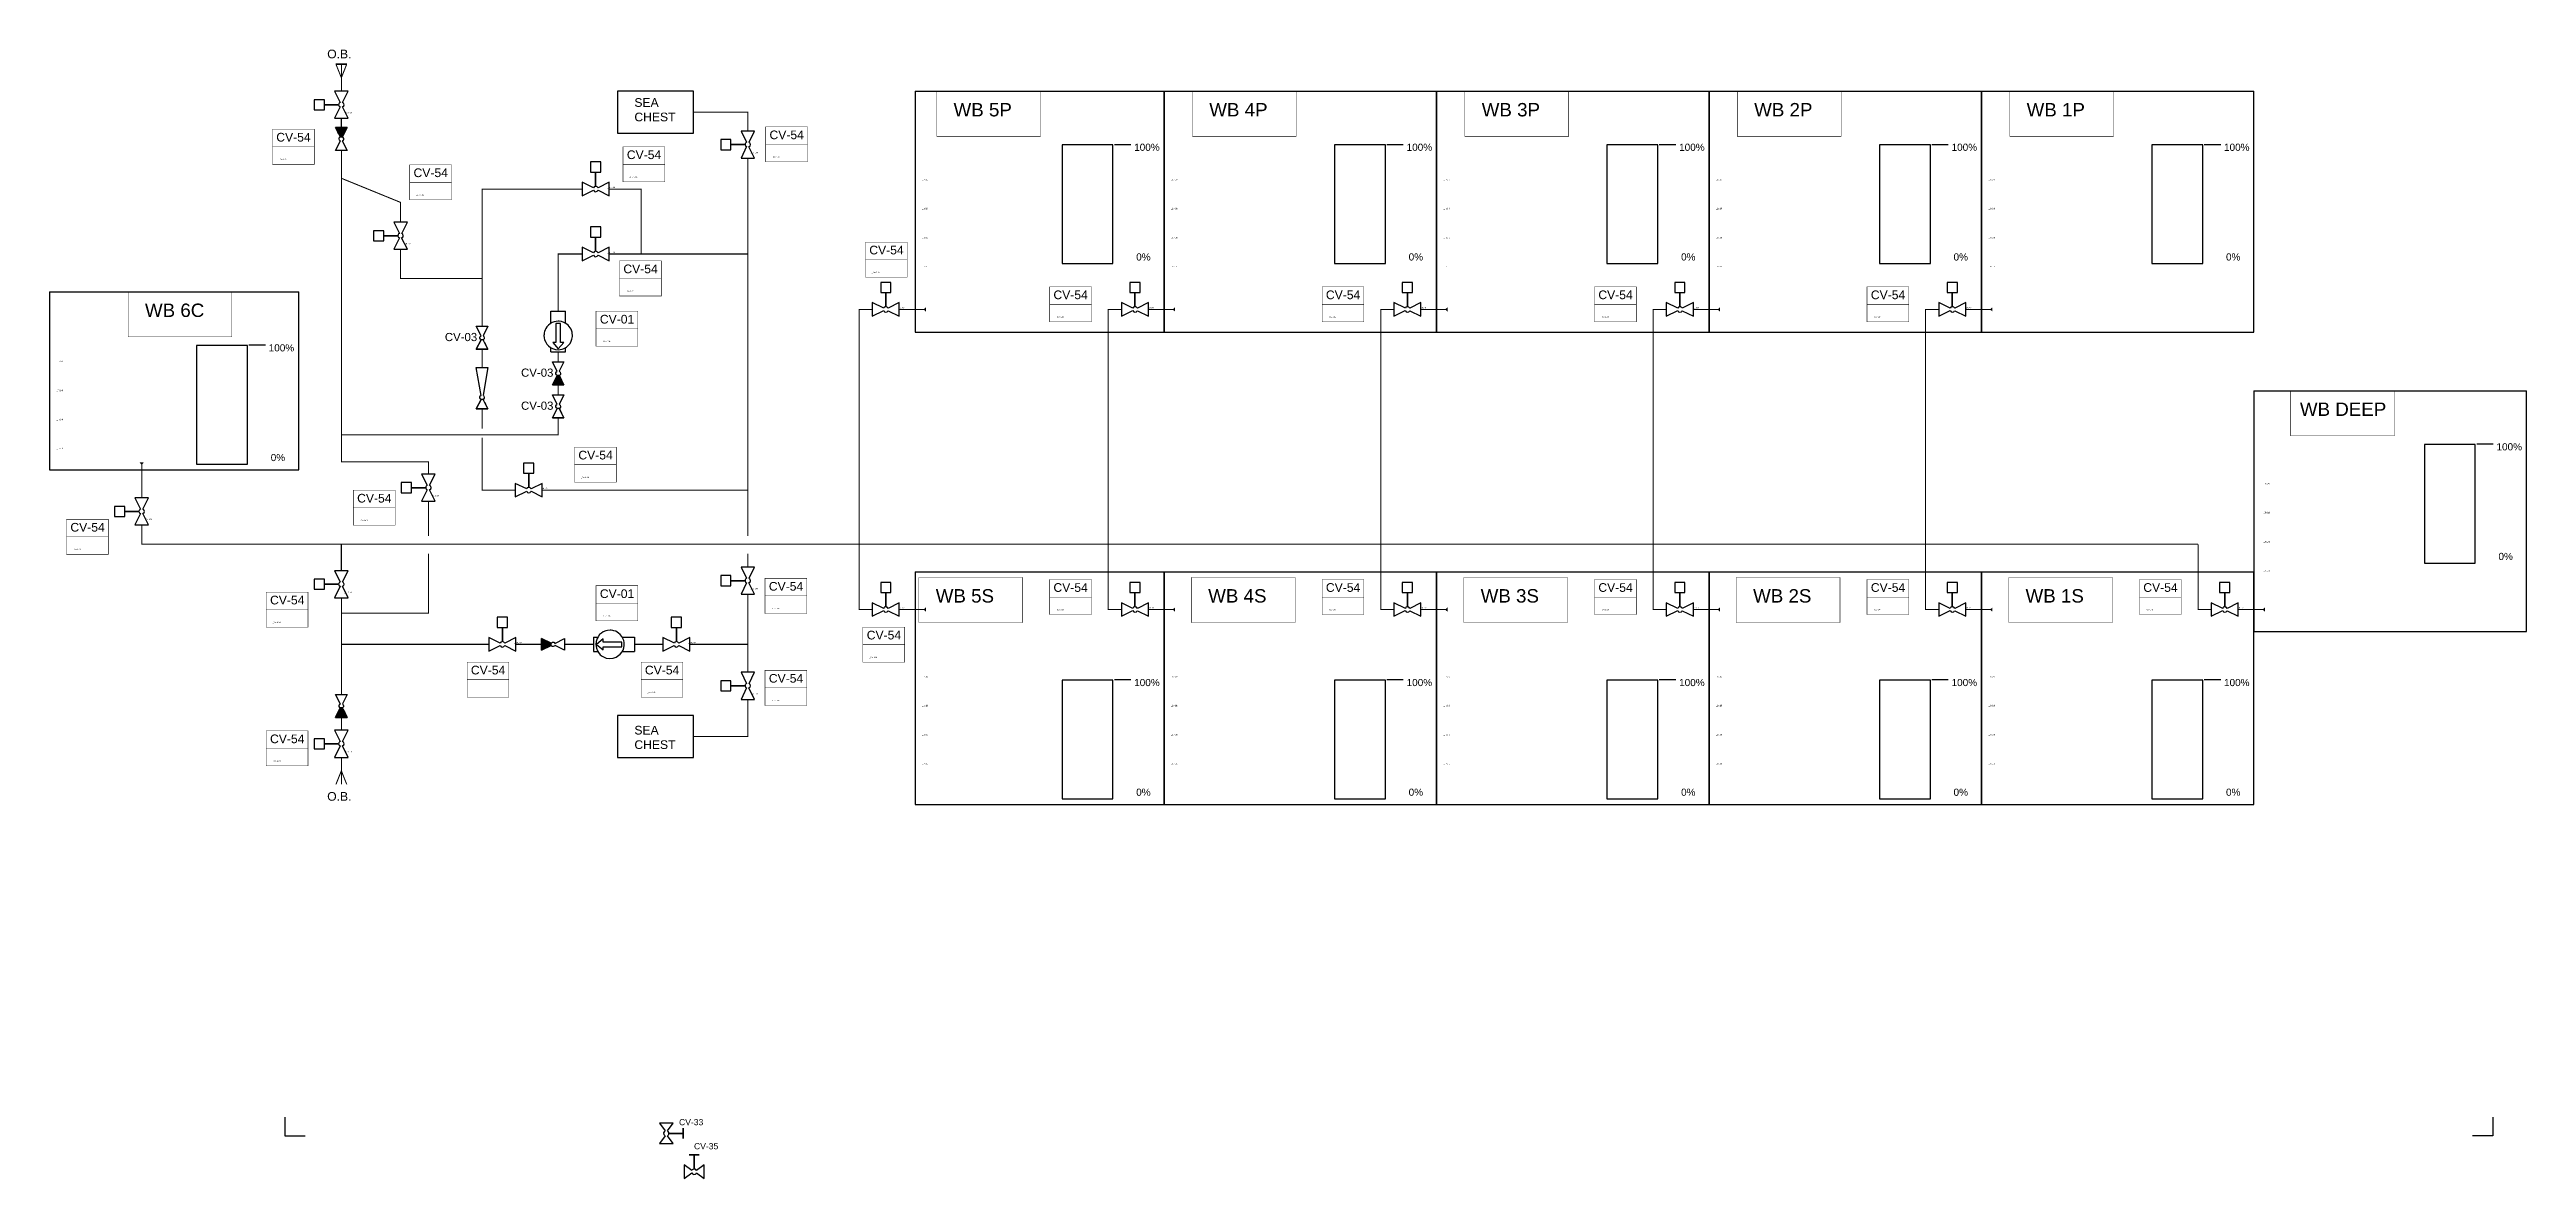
# Model space of a CAD drawing. Header units: millimetres. Extents: x 14456 to 25181, y 36625 to 39656.
# Drawn here: x 14456 to 19305, y 36625 to 38836 of the extents above; entities that cross this region are included whole.
import ezdxf

# ---------------------------------------------------------------- set-up
doc = ezdxf.new("R2010")
doc.units = ezdxf.units.MM
for name, color, linetype in [('Ballast', 80, 'Continuous'), ('Control valve', 11, 'Continuous'), ('Free values', 211, 'Continuous'), ('Graph', 230, 'Continuous'), ('graph bar 5', 191, 'Continuous'), ('Objects not controlled', 40, 'Continuous'), ('Pumps', 130, 'Continuous'), ('Side tanks', 120, 'Continuous'), ('TEKST', 7, 'Continuous')]:
    doc.layers.add(name, color=color, linetype=linetype)
doc.styles.add('Arial', font='arial.ttf', dxfattribs={"height": 50})
doc.styles.get("Standard").update_dxf_attribs({"font": 'arial.ttf'})

msp = doc.modelspace()

# ---------------------------------------------------------------- hatches: boundary and pattern name
at = {"layer": 'Objects not controlled'}
h = msp.add_hatch(dxfattribs=at)
h.set_pattern_fill('ANSI31', color=256, scale=7.2105, angle=-90)
h.set_pattern_definition([(315, (15673.7676, 40240.1342), (0.6373242, 0.6373242), [])])
h.paths.add_polyline_path([(15015.8, 38683.3), (15025.1, 38664.8), (15029.1, 38664.8), (15038.3, 38683.3)])
h = msp.add_hatch(dxfattribs=at)
h.set_pattern_fill('ANSI31', color=256, scale=7.2105, angle=-270)
h.set_pattern_definition([(135, (14805.0138, 36622.231), (-0.6373242, -0.6373242), [])])
h.paths.add_polyline_path([(15462.9, 38179), (15453.7, 38197.5), (15449.7, 38197.5), (15440.5, 38179)])
h = msp.add_hatch(dxfattribs=at)
h.set_pattern_fill('ANSI31', color=256, scale=7.2105, angle=-360)
h.set_pattern_definition([(45, (13862.3441, 38317.5487), (-0.6373242, 0.6373242), [])])
h.paths.add_polyline_path([(15419.2, 37659.6), (15437.6, 37668.9), (15437.6, 37672.9), (15419.2, 37682.1)])
h = msp.add_hatch(dxfattribs=at)
h.set_pattern_fill('ANSI31', color=256, scale=7.2105, angle=90)
h.set_pattern_definition([(135, (14380.366, 35971.0025), (-0.6373242, -0.6373242), [])])
h.paths.add_polyline_path([(15038.3, 37527.8), (15029.1, 37546.3), (15025, 37546.3), (15015.8, 37527.8)])

# ---------------------------------------------------------------- linework, layer by layer
for points in [[(15670.3, 38754.1), (15567.5, 38754.1), (15567.5, 38672.3), (15716.5, 38672.3), (15716.5, 38754.1), (15670.3, 38754.1)], [(15670.3, 37531.5), (15567.5, 37531.5), (15567.5, 37449.6), (15716.5, 37449.6), (15716.5, 37531.5), (15670.3, 37531.5)]]:
    msp.add_lwpolyline(points)
at = {"layer": 'Ballast', "const_width": 2}
for points in [[(15027.1, 38780.6), (15016.5, 38807.1)], [(15027.1, 38780.6), (15016.5, 38807.1)], [(15027.1, 38754.1), (15027.1, 38807.1)], [(15027.1, 38780.6), (15037.6, 38807.1)], [(15027.1, 38754.1), (15027.1, 38807.1)], [(15027.1, 38780.6), (15037.6, 38807.1)], [(15716.5, 38713.2), (15822.8, 38713.2), (15822.8, 38676.1)], [(15027.1, 38638.3), (15027.1, 38028.4), (15197.5, 38028.4), (15197.5, 38004.2)], [(15822.8, 38623.1), (15822.8, 37883.1)], [(15143.1, 38497.6), (15143.1, 38536.4), (15027.1, 38583.7)], [(15498.4, 38562.6), (15302.5, 38562.6), (15302.5, 38293.8)], [(15551.4, 38562.6), (15614.1, 38562.6), (15614.1, 38435.4)], [(15143.1, 38444.6), (15143.1, 38387.2), (15302.5, 38387.2)], [(15498.4, 38435.4), (15451.7, 38435.4), (15451.7, 38323.4)], [(15551.4, 38435.4), (15822.8, 38435.4)], [(16040.8, 38282.4), (16040.8, 38326.8), (16066.4, 38326.8)], [(16119.4, 38326.8), (16168.2, 38326.8), (16170.5, 38328.8), (16170.5, 38324.8), (16168.2, 38326.8)], [(16528.6, 38282.4), (16528.6, 38326.8), (16554.2, 38326.8)], [(16607.2, 38326.8), (16656, 38326.8), (16658.3, 38328.8), (16658.3, 38324.8), (16656, 38326.8)], [(17062, 38282.4), (17062, 38326.8), (17087.7, 38326.8)], [(17140.6, 38326.8), (17189.4, 38326.8), (17191.7, 38328.8), (17191.7, 38324.8), (17189.4, 38326.8)], [(17595.4, 38282.4), (17595.4, 38326.8), (17621.1, 38326.8)], [(17674.1, 38326.8), (17722.8, 38326.8), (17725.1, 38328.8), (17725.1, 38324.8), (17722.8, 38326.8)], [(18128.8, 38282.4), (18128.8, 38326.8), (18154.5, 38326.8)], [(18207.5, 38326.8), (18256.2, 38326.8), (18258.5, 38328.8), (18258.5, 38324.8), (18256.2, 38326.8)], [(16040.8, 38282.4), (16040.8, 37813.2)], [(16528.6, 38282.4), (16528.6, 37813.2)], [(17062, 38282.4), (17062, 37813.2)], [(17595.4, 38282.4), (17595.4, 37813.2)], [(18128.8, 38282.4), (18128.8, 37813.2)], [(15302.5, 38213.4), (15302.5, 38248.8)], [(15451.7, 38224), (15451.7, 38243.7)], [(15451.7, 38159.4), (15451.7, 38179)], [(15451.7, 38114.4), (15451.7, 38081.3), (15027.1, 38081.3)], [(15302.5, 38132.1), (15302.5, 38093.1)], [(15367.4, 37972.9), (15302.5, 37972.9), (15302.5, 38075.9)], [(14636.2, 38013), (14636.2, 38023.9), (14634.2, 38026.2), (14638.2, 38026.2), (14636.2, 38023.9)], [(14636.2, 37957.7), (14636.2, 38013)], [(15420.4, 37972.9), (15822.8, 37972.9)], [(15197.5, 37951.2), (15197.5, 37883.1)], [(18662.2, 37867), (18662.2, 37867), (14636.2, 37867), (14636.2, 37904.7)], [(15197.5, 37848.6), (15197.5, 37732.1), (15027.1, 37732.1)], [(15822.8, 37848.6), (15822.8, 37822.1)], [(18662.2, 37867), (18662.2, 37813.2)], [(16040.8, 37813.2), (16040.8, 37739), (16066.4, 37739)], [(16528.6, 37813.2), (16528.6, 37739), (16554.2, 37739)], [(17062, 37813.2), (17062, 37739), (17087.7, 37739)], [(17595.4, 37813.2), (17595.4, 37739), (17621.1, 37739)], [(18128.8, 37813.2), (18128.8, 37739), (18154.5, 37739)], [(18662.2, 37813.2), (18662.2, 37739), (18687.9, 37739)], [(15027.1, 37762.1), (15027.1, 37572.8)], [(15822.8, 37769.1), (15822.8, 37616.1)], [(16119.4, 37739), (16168.2, 37739), (16170.5, 37741), (16170.5, 37737), (16168.2, 37739)], [(16607.2, 37739), (16656, 37739), (16658.3, 37741), (16658.3, 37737), (16656, 37739)], [(17140.6, 37739), (17189.4, 37739), (17191.7, 37741), (17191.7, 37737), (17189.4, 37739)], [(17674.1, 37739), (17722.8, 37739), (17725.1, 37741), (17725.1, 37737), (17722.8, 37739)], [(18207.5, 37739), (18256.2, 37739), (18258.5, 37741), (18258.5, 37737), (18256.2, 37739)], [(18740.9, 37739), (18789.7, 37739), (18792, 37741), (18792, 37737), (18789.7, 37739)], [(15315.8, 37670.9), (15027.1, 37670.9)], [(15419.2, 37670.9), (15368.8, 37670.9)], [(15521, 37670.9), (15464.2, 37670.9)], [(15656.5, 37670.9), (15600.7, 37670.9)], [(15709.5, 37670.9), (15822.8, 37670.9)], [(15822.8, 37563.1), (15822.8, 37490.5), (15716.5, 37490.5)], [(15027.1, 37527.8), (15027.1, 37502.6)], [(15027.1, 37449.6), (15027.1, 37396.7)], [(15027.1, 37449.6), (15027.1, 37396.7)], [(15027.1, 37423.2), (15016.5, 37396.7)], [(15027.1, 37423.2), (15016.5, 37396.7)], [(15027.1, 37423.2), (15037.6, 37396.7)], [(15027.1, 37423.2), (15037.6, 37396.7)]]:
    msp.add_lwpolyline(points, dxfattribs=at)
at = {"layer": 'Ballast'}
for points in [[(15016.5, 38807.1), (15037.6, 38807.1)], [(15037.6, 38807.1), (15016.5, 38807.1)], [(15027.1, 38683.3), (15027.1, 38701.2)], [(15027.1, 37815.1), (15027.1, 37867)]]:
    msp.add_lwpolyline(points, dxfattribs=at)
at = {"layer": 'Control valve'}
for points in [[(15040.3, 38754.1), (15013.8, 38754.1), (15024.7, 38732.4), (15023.2, 38731.3), (15022.6, 38730.5), (15022.1, 38729.3), (15021.8, 38727.6), (14994, 38727.6), (14994, 38737.6), (14974.1, 38737.6), (14974.1, 38717.7), (14994, 38717.7), (14994, 38727.6), (15021.8, 38727.6), (15022.6, 38724.8), (15024.8, 38723.7), (15013.8, 38701.2), (15040.3, 38701.2), (15029.1, 38723.6), (15031.8, 38725.3), (15032.4, 38727.6), (15031.5, 38730.5), (15030.5, 38731.5), (15029.5, 38732.4)], [(15836.1, 38676.1), (15809.6, 38676.1), (15820.5, 38654.3), (15819, 38653.2), (15818.4, 38652.4), (15817.9, 38651.2), (15817.5, 38649.6), (15789.7, 38649.6), (15789.7, 38659.5), (15769.8, 38659.5), (15769.8, 38639.7), (15789.7, 38639.7), (15789.7, 38649.6), (15817.5, 38649.6), (15818.4, 38646.8), (15820.6, 38645.7), (15809.6, 38623.1), (15836.1, 38623.1), (15824.9, 38645.5), (15827.6, 38647.2), (15828.1, 38649.6), (15827.3, 38652.5), (15826.2, 38653.4), (15825.2, 38654.3)], [(15551.4, 38549.4), (15551.4, 38575.8), (15529.6, 38565), (15528.5, 38566.5), (15527.7, 38567.1), (15526.5, 38567.6), (15524.9, 38567.9), (15524.9, 38595.7), (15534.8, 38595.7), (15534.8, 38615.6), (15514.9, 38615.6), (15514.9, 38595.7), (15524.9, 38595.7), (15524.9, 38567.9), (15522, 38567.1), (15520.9, 38564.9), (15498.4, 38575.8), (15498.4, 38549.4), (15520.8, 38560.6), (15522.5, 38557.9), (15524.9, 38557.3), (15527.8, 38558.2), (15528.7, 38559.2), (15529.6, 38560.2)], [(15156.3, 38497.6), (15129.9, 38497.6), (15140.7, 38475.8), (15139.2, 38474.7), (15138.6, 38473.9), (15138.1, 38472.7), (15137.8, 38471.1), (15110, 38471.1), (15110, 38481), (15090.1, 38481), (15090.1, 38461.1), (15110, 38461.1), (15110, 38471.1), (15137.8, 38471.1), (15138.6, 38468.2), (15140.8, 38467.1), (15129.9, 38444.6), (15156.3, 38444.6), (15145.1, 38467), (15147.8, 38468.7), (15148.4, 38471.1), (15147.5, 38474), (15146.5, 38474.9), (15145.5, 38475.8)], [(15551.4, 38422.1), (15551.4, 38448.6), (15529.6, 38437.8), (15528.5, 38439.3), (15527.7, 38439.8), (15526.5, 38440.4), (15524.9, 38440.7), (15524.9, 38468.5), (15534.8, 38468.5), (15534.8, 38488.4), (15514.9, 38488.4), (15514.9, 38468.5), (15524.9, 38468.5), (15524.9, 38440.7), (15522, 38439.9), (15520.9, 38437.7), (15498.4, 38448.6), (15498.4, 38422.1), (15520.8, 38433.4), (15522.5, 38430.7), (15524.9, 38430.1), (15527.8, 38431), (15528.7, 38432), (15529.6, 38433)], [(16119.4, 38313.6), (16119.4, 38340.1), (16097.7, 38329.2), (16096.6, 38330.7), (16095.7, 38331.3), (16094.6, 38331.8), (16092.9, 38332.1), (16092.9, 38359.9), (16102.9, 38359.9), (16102.9, 38379.8), (16083, 38379.8), (16083, 38359.9), (16092.9, 38359.9), (16092.9, 38332.1), (16090.1, 38331.3), (16089, 38329.1), (16066.4, 38340.1), (16066.4, 38313.6), (16088.9, 38324.8), (16090.6, 38322.1), (16092.9, 38321.5), (16095.8, 38322.4), (16096.8, 38323.4), (16097.7, 38324.4)], [(16607.2, 38313.6), (16607.2, 38340.1), (16585.5, 38329.2), (16584.4, 38330.7), (16583.6, 38331.3), (16582.4, 38331.8), (16580.7, 38332.1), (16580.7, 38359.9), (16590.7, 38359.9), (16590.7, 38379.8), (16570.8, 38379.8), (16570.8, 38359.9), (16580.7, 38359.9), (16580.7, 38332.1), (16577.9, 38331.3), (16576.8, 38329.1), (16554.2, 38340.1), (16554.2, 38313.6), (16576.7, 38324.8), (16578.4, 38322.1), (16580.7, 38321.5), (16583.6, 38322.4), (16584.6, 38323.4), (16585.5, 38324.4)], [(17140.6, 38313.6), (17140.6, 38340.1), (17118.9, 38329.2), (17117.8, 38330.7), (17117, 38331.3), (17115.8, 38331.8), (17114.1, 38332.1), (17114.1, 38359.9), (17124.1, 38359.9), (17124.1, 38379.8), (17104.2, 38379.8), (17104.2, 38359.9), (17114.1, 38359.9), (17114.1, 38332.1), (17111.3, 38331.3), (17110.2, 38329.1), (17087.7, 38340.1), (17087.7, 38313.6), (17110.1, 38324.8), (17111.8, 38322.1), (17114.1, 38321.5), (17117, 38322.4), (17118, 38323.4), (17118.9, 38324.4)], [(17674.1, 38313.6), (17674.1, 38340.1), (17652.3, 38329.2), (17651.2, 38330.7), (17650.4, 38331.3), (17649.2, 38331.8), (17647.6, 38332.1), (17647.6, 38359.9), (17657.5, 38359.9), (17657.5, 38379.8), (17637.6, 38379.8), (17637.6, 38359.9), (17647.6, 38359.9), (17647.6, 38332.1), (17644.7, 38331.3), (17643.6, 38329.1), (17621.1, 38340.1), (17621.1, 38313.6), (17643.5, 38324.8), (17645.2, 38322.1), (17647.6, 38321.5), (17650.5, 38322.4), (17651.4, 38323.4), (17652.3, 38324.4)], [(18207.5, 38313.6), (18207.5, 38340.1), (18185.7, 38329.2), (18184.6, 38330.7), (18183.8, 38331.3), (18182.6, 38331.8), (18181, 38332.1), (18181, 38359.9), (18190.9, 38359.9), (18190.9, 38379.8), (18171, 38379.8), (18171, 38359.9), (18181, 38359.9), (18181, 38332.1), (18178.1, 38331.3), (18177, 38329.1), (18154.5, 38340.1), (18154.5, 38313.6), (18176.9, 38324.8), (18178.6, 38322.1), (18181, 38321.5), (18183.9, 38322.4), (18184.8, 38323.4), (18185.7, 38324.4)], [(15420.4, 37959.7), (15420.4, 37986.2), (15398.7, 37975.3), (15397.5, 37976.8), (15396.7, 37977.4), (15395.5, 37977.9), (15393.9, 37978.2), (15393.9, 38006.1), (15403.9, 38006.1), (15403.9, 38025.9), (15384, 38025.9), (15384, 38006.1), (15393.9, 38006.1), (15393.9, 37978.2), (15391.1, 37977.4), (15390, 37975.2), (15367.4, 37986.2), (15367.4, 37959.7), (15389.9, 37970.9), (15391.5, 37968.2), (15393.9, 37967.6), (15396.8, 37968.5), (15397.7, 37969.5), (15398.7, 37970.6)], [(15210.8, 38004.2), (15184.3, 38004.2), (15195.2, 37982.4), (15193.7, 37981.3), (15193.1, 37980.5), (15192.6, 37979.3), (15192.2, 37977.7), (15164.4, 37977.7), (15164.4, 37987.6), (15144.5, 37987.6), (15144.5, 37967.8), (15164.4, 37967.8), (15164.4, 37977.7), (15192.2, 37977.7), (15193.1, 37974.9), (15195.3, 37973.8), (15184.3, 37951.2), (15210.8, 37951.2), (15199.6, 37973.6), (15202.3, 37975.3), (15202.8, 37977.7), (15202, 37980.6), (15200.9, 37981.5), (15199.9, 37982.4)], [(14649.4, 37957.7), (14622.9, 37957.7), (14633.8, 37935.9), (14632.3, 37934.8), (14631.7, 37934), (14631.2, 37932.8), (14630.9, 37931.2), (14603, 37931.2), (14603, 37941.1), (14583.2, 37941.1), (14583.2, 37921.2), (14603, 37921.2), (14603, 37931.2), (14630.9, 37931.2), (14631.7, 37928.3), (14633.9, 37927.2), (14622.9, 37904.7), (14649.4, 37904.7), (14638.2, 37927.1), (14640.9, 37928.8), (14641.5, 37931.2), (14640.6, 37934.1), (14639.6, 37935), (14638.5, 37935.9)], [(15040.3, 37815.1), (15013.8, 37815.1), (15024.7, 37793.4), (15023.2, 37792.2), (15022.6, 37791.4), (15022.1, 37790.2), (15021.8, 37788.6), (14993.9, 37788.6), (14993.9, 37798.6), (14974.1, 37798.6), (14974.1, 37778.7), (14993.9, 37778.7), (14993.9, 37788.6), (15021.8, 37788.6), (15022.6, 37785.8), (15024.8, 37784.7), (15013.8, 37762.1), (15040.3, 37762.1), (15029.1, 37784.6), (15031.8, 37786.3), (15032.3, 37788.6), (15031.5, 37791.5), (15030.5, 37792.4), (15029.4, 37793.4)], [(15836.1, 37822.1), (15809.6, 37822.1), (15820.5, 37800.3), (15819, 37799.2), (15818.4, 37798.4), (15817.9, 37797.2), (15817.5, 37795.6), (15789.7, 37795.6), (15789.7, 37805.5), (15769.8, 37805.5), (15769.8, 37785.7), (15789.7, 37785.7), (15789.7, 37795.6), (15817.5, 37795.6), (15818.4, 37792.8), (15820.6, 37791.6), (15809.6, 37769.1), (15836.1, 37769.1), (15824.9, 37791.5), (15827.6, 37793.2), (15828.1, 37795.6), (15827.3, 37798.5), (15826.2, 37799.4), (15825.2, 37800.3)], [(16119.4, 37725.8), (16119.4, 37752.3), (16097.7, 37741.4), (16096.6, 37742.9), (16095.7, 37743.5), (16094.6, 37744), (16092.9, 37744.3), (16092.9, 37772.2), (16102.9, 37772.2), (16102.9, 37792), (16083, 37792), (16083, 37772.2), (16092.9, 37772.2), (16092.9, 37744.3), (16090.1, 37743.5), (16089, 37741.3), (16066.4, 37752.3), (16066.4, 37725.8), (16088.9, 37737), (16090.6, 37734.3), (16092.9, 37733.7), (16095.8, 37734.6), (16096.8, 37735.6), (16097.7, 37736.7)], [(16607.2, 37725.8), (16607.2, 37752.3), (16585.5, 37741.4), (16584.4, 37742.9), (16583.6, 37743.5), (16582.4, 37744), (16580.7, 37744.3), (16580.7, 37772.2), (16590.7, 37772.2), (16590.7, 37792), (16570.8, 37792), (16570.8, 37772.2), (16580.7, 37772.2), (16580.7, 37744.3), (16577.9, 37743.5), (16576.8, 37741.3), (16554.2, 37752.3), (16554.2, 37725.8), (16576.7, 37737), (16578.4, 37734.3), (16580.7, 37733.7), (16583.6, 37734.6), (16584.6, 37735.6), (16585.5, 37736.7)], [(17140.6, 37725.8), (17140.6, 37752.3), (17118.9, 37741.4), (17117.8, 37742.9), (17117, 37743.5), (17115.8, 37744), (17114.1, 37744.3), (17114.1, 37772.2), (17124.1, 37772.2), (17124.1, 37792), (17104.2, 37792), (17104.2, 37772.2), (17114.1, 37772.2), (17114.1, 37744.3), (17111.3, 37743.5), (17110.2, 37741.3), (17087.7, 37752.3), (17087.7, 37725.8), (17110.1, 37737), (17111.8, 37734.3), (17114.1, 37733.7), (17117, 37734.6), (17118, 37735.6), (17118.9, 37736.7)], [(17674.1, 37725.8), (17674.1, 37752.3), (17652.3, 37741.4), (17651.2, 37742.9), (17650.4, 37743.5), (17649.2, 37744), (17647.6, 37744.3), (17647.6, 37772.2), (17657.5, 37772.2), (17657.5, 37792), (17637.6, 37792), (17637.6, 37772.2), (17647.6, 37772.2), (17647.6, 37744.3), (17644.7, 37743.5), (17643.6, 37741.3), (17621.1, 37752.3), (17621.1, 37725.8), (17643.5, 37737), (17645.2, 37734.3), (17647.6, 37733.7), (17650.5, 37734.6), (17651.4, 37735.6), (17652.3, 37736.7)], [(18207.5, 37725.8), (18207.5, 37752.3), (18185.7, 37741.4), (18184.6, 37742.9), (18183.8, 37743.5), (18182.6, 37744), (18181, 37744.3), (18181, 37772.2), (18190.9, 37772.2), (18190.9, 37792), (18171, 37792), (18171, 37772.2), (18181, 37772.2), (18181, 37744.3), (18178.1, 37743.5), (18177, 37741.3), (18154.5, 37752.3), (18154.5, 37725.8), (18176.9, 37737), (18178.6, 37734.3), (18181, 37733.7), (18183.9, 37734.6), (18184.8, 37735.6), (18185.7, 37736.7)], [(18740.9, 37725.8), (18740.9, 37752.3), (18719.1, 37741.4), (18718, 37742.9), (18717.2, 37743.5), (18716, 37744), (18714.4, 37744.3), (18714.4, 37772.2), (18724.3, 37772.2), (18724.3, 37792), (18704.4, 37792), (18704.4, 37772.2), (18714.4, 37772.2), (18714.4, 37744.3), (18711.5, 37743.5), (18710.4, 37741.3), (18687.9, 37752.3), (18687.9, 37725.8), (18710.3, 37737), (18712, 37734.3), (18714.4, 37733.7), (18717.3, 37734.6), (18718.2, 37735.6), (18719.1, 37736.7)], [(15368.8, 37657.6), (15368.8, 37684.1), (15347, 37673.2), (15345.9, 37674.7), (15345.1, 37675.3), (15343.9, 37675.8), (15342.3, 37676.2), (15342.3, 37704), (15352.2, 37704), (15352.2, 37723.9), (15332.3, 37723.9), (15332.3, 37704), (15342.3, 37704), (15342.3, 37676.2), (15339.4, 37675.3), (15338.3, 37673.1), (15315.8, 37684.1), (15315.8, 37657.6), (15338.2, 37668.8), (15339.9, 37666.1), (15342.3, 37665.6), (15345.2, 37666.4), (15346.1, 37667.5), (15347, 37668.5)], [(15709.5, 37657.6), (15709.5, 37684.1), (15687.7, 37673.2), (15686.6, 37674.7), (15685.8, 37675.3), (15684.6, 37675.8), (15683, 37676.2), (15683, 37704), (15692.9, 37704), (15692.9, 37723.9), (15673, 37723.9), (15673, 37704), (15683, 37704), (15683, 37676.2), (15680.1, 37675.3), (15679, 37673.1), (15656.5, 37684.1), (15656.5, 37657.6), (15678.9, 37668.8), (15680.6, 37666.1), (15683, 37665.6), (15685.9, 37666.4), (15686.8, 37667.5), (15687.7, 37668.5)], [(15836.1, 37616.1), (15809.6, 37616.1), (15820.5, 37594.4), (15819, 37593.3), (15818.4, 37592.4), (15817.9, 37591.3), (15817.5, 37589.6), (15789.7, 37589.6), (15789.7, 37599.6), (15769.8, 37599.6), (15769.8, 37579.7), (15789.7, 37579.7), (15789.7, 37589.6), (15817.5, 37589.6), (15818.4, 37586.8), (15820.6, 37585.7), (15809.6, 37563.1), (15836.1, 37563.1), (15824.9, 37585.6), (15827.6, 37587.3), (15828.1, 37589.6), (15827.3, 37592.5), (15826.2, 37593.4), (15825.2, 37594.4)], [(15040.3, 37502.6), (15013.8, 37502.6), (15024.7, 37480.9), (15023.2, 37479.8), (15022.6, 37478.9), (15022.1, 37477.8), (15021.8, 37476.1), (14994, 37476.1), (14994, 37486.1), (14974.1, 37486.1), (14974.1, 37466.2), (14994, 37466.2), (14994, 37476.1), (15021.8, 37476.1), (15022.6, 37473.3), (15024.8, 37472.2), (15013.8, 37449.6), (15040.3, 37449.6), (15029.1, 37472.1), (15031.8, 37473.8), (15032.4, 37476.1), (15031.5, 37479), (15030.5, 37480), (15029.5, 37480.9)]]:
    msp.add_lwpolyline(points, close=True, dxfattribs=at)
at = {"layer": 'Defpoints'}
for points in [[(14916.3, 36745), (14916.3, 36708.2), (14956.4, 36708.2)], [(19239.3, 36745), (19239.3, 36708.2), (19199.2, 36708.2)]]:
    msp.add_lwpolyline(points, dxfattribs=at)
at = {"layer": 'Graph'}
for points in [[(16438.1, 38416.7), (16537.8, 38416.7), (16537.8, 38648.9), (16438.1, 38648.9)], [(16971.5, 38416.7), (17071.2, 38416.7), (17071.2, 38648.9), (16971.5, 38648.9)], [(17504.9, 38416.7), (17604.6, 38416.7), (17604.6, 38648.9), (17504.9, 38648.9)], [(18038.3, 38416.7), (18138, 38416.7), (18138, 38648.9), (18038.3, 38648.9)], [(18571.7, 38416.7), (18671.4, 38416.7), (18671.4, 38648.9), (18571.7, 38648.9)], [(14743.7, 38023.9), (14843.4, 38023.9), (14843.4, 38256.1), (14743.7, 38256.1)], [(19105.1, 37830.2), (19204.8, 37830.2), (19204.8, 38062.3), (19105.1, 38062.3)], [(16438.1, 37368.4), (16537.8, 37368.4), (16537.8, 37600.6), (16438.1, 37600.6)], [(16971.5, 37368.4), (17071.2, 37368.4), (17071.2, 37600.6), (16971.5, 37600.6)], [(17504.9, 37368.4), (17604.6, 37368.4), (17604.6, 37600.6), (17504.9, 37600.6)], [(18038.3, 37368.4), (18138, 37368.4), (18138, 37600.6), (18038.3, 37600.6)], [(18571.7, 37368.4), (18671.4, 37368.4), (18671.4, 37600.6), (18571.7, 37600.6)]]:
    msp.add_lwpolyline(points, close=True, dxfattribs=at)
at = {"layer": 'graph bar 5'}
for points in [[(16540.6, 38650), (16572.8, 38650)], [(17074, 38650), (17106.2, 38650)], [(17607.4, 38650), (17639.6, 38650)], [(18140.8, 38650), (18173, 38650)], [(18674.2, 38650), (18706.5, 38650)], [(14846.2, 38257.3), (14878.4, 38257.3)], [(19207.6, 38063.5), (19239.9, 38063.5)], [(16540.6, 37601.8), (16572.8, 37601.8)], [(17074, 37601.8), (17106.2, 37601.8)], [(17607.4, 37601.8), (17639.6, 37601.8)], [(18140.8, 37601.8), (18173, 37601.8)], [(18674.2, 37601.8), (18706.5, 37601.8)]]:
    msp.add_lwpolyline(points, dxfattribs=at)
at = {"layer": 'Objects not controlled'}
for points in [[(15015.8, 38683.3), (15038.3, 38683.3), (15029.1, 38664.8), (15030.3, 38663.7), (15031.5, 38661.8), (15031.4, 38659.7), (15030.6, 38658), (15028.9, 38657.2), (15038.3, 38638.3), (15015.8, 38638.3), (15025.1, 38656.8), (15024.4, 38657.3), (15023.3, 38658.5), (15022.6, 38660.8), (15022.6, 38662.6), (15024.2, 38664.1), (15025.1, 38664.8), (15023.9, 38667.1), (15022.2, 38670.6), (15020.5, 38674.1), (15015.8, 38683.3)], [(15313.8, 38248.8), (15291.3, 38248.8), (15300.5, 38267.3), (15299.3, 38268.5), (15298.1, 38270.3), (15298.2, 38272.4), (15299, 38274.1), (15300.7, 38275), (15291.3, 38293.8), (15313.8, 38293.8), (15304.5, 38275.4), (15305.1, 38274.9), (15306.3, 38273.6), (15307, 38271.3), (15307, 38269.5), (15305.4, 38268.1), (15304.5, 38267.3), (15305.7, 38265), (15307.4, 38261.5), (15309.1, 38258.1), (15313.8, 38248.8)], [(15313.8, 38132.1), (15291.3, 38132.1), (15300.5, 38150.6), (15299.3, 38151.7), (15298.1, 38153.6), (15298.2, 38155.7), (15299, 38157.4), (15300.7, 38158.2), (15291.3, 38213.4), (15313.8, 38213.4), (15304.5, 38158.6), (15305.1, 38158.1), (15306.3, 38156.9), (15307, 38154.6), (15307, 38152.8), (15305.4, 38151.3), (15304.5, 38150.6), (15305.7, 38148.3), (15307.4, 38144.8), (15309.1, 38141.3), (15313.8, 38132.1)], [(15462.9, 38179), (15440.5, 38179), (15449.7, 38197.5), (15448.5, 38198.7), (15447.3, 38200.6), (15447.3, 38202.6), (15448.2, 38204.4), (15449.9, 38205.2), (15440.5, 38224), (15462.9, 38224), (15453.7, 38205.6), (15454.3, 38205.1), (15455.4, 38203.9), (15456.2, 38201.5), (15456.2, 38199.7), (15454.6, 38198.3), (15453.7, 38197.5), (15454.9, 38195.2), (15456.6, 38191.7), (15458.3, 38188.3), (15462.9, 38179)], [(15462.9, 38114.4), (15440.5, 38114.4), (15449.7, 38132.9), (15448.5, 38134), (15447.3, 38135.9), (15447.3, 38138), (15448.2, 38139.7), (15449.9, 38140.5), (15440.5, 38159.4), (15462.9, 38159.4), (15453.7, 38140.9), (15454.3, 38140.5), (15455.4, 38139.2), (15456.2, 38136.9), (15456.2, 38135.1), (15454.6, 38133.6), (15453.7, 38132.9), (15454.9, 38130.6), (15456.6, 38127.1), (15458.3, 38123.6), (15462.9, 38114.4)], [(15419.2, 37659.6), (15419.2, 37682.1), (15437.6, 37672.9), (15438.8, 37674.1), (15440.7, 37675.3), (15442.8, 37675.2), (15444.5, 37674.4), (15445.3, 37672.7), (15464.2, 37682.1), (15464.2, 37659.6), (15445.7, 37668.9), (15445.2, 37668.2), (15444, 37667.1), (15441.7, 37666.4), (15439.8, 37666.4), (15438.4, 37668), (15437.6, 37668.9), (15435.3, 37667.7), (15431.9, 37666), (15428.4, 37664.2), (15419.2, 37659.6)], [(15038.3, 37527.8), (15015.8, 37527.8), (15025, 37546.3), (15023.8, 37547.4), (15022.7, 37549.3), (15022.7, 37551.4), (15023.5, 37553.1), (15025.2, 37554), (15015.8, 37572.8), (15038.3, 37572.8), (15029.1, 37554.3), (15029.7, 37553.9), (15030.8, 37552.6), (15031.6, 37550.3), (15031.6, 37548.5), (15029.9, 37547.1), (15029.1, 37546.3), (15030.2, 37544), (15032, 37540.5), (15033.7, 37537.1), (15038.3, 37527.8)]]:
    msp.add_lwpolyline(points, dxfattribs=at)
for points in [[(15025.1, 38664.8), (15029.1, 38664.8), (15038.3, 38683.3), (15015.8, 38683.3), (15025.1, 38664.8)], [(15304.5, 38267.3), (15300.5, 38267.3), (15291.3, 38248.8), (15313.8, 38248.8), (15304.5, 38267.3)], [(15453.7, 38197.5), (15449.7, 38197.5), (15440.5, 38179), (15462.9, 38179), (15453.7, 38197.5)], [(15304.5, 38150.6), (15300.5, 38150.6), (15291.3, 38132.1), (15313.8, 38132.1), (15304.5, 38150.6)], [(15453.7, 38132.9), (15449.7, 38132.9), (15440.5, 38114.4), (15462.9, 38114.4), (15453.7, 38132.9)], [(15437.6, 37668.9), (15437.6, 37672.9), (15419.2, 37682.1), (15419.2, 37659.6), (15437.6, 37668.9)], [(15029.1, 37546.3), (15025, 37546.3), (15015.8, 37527.8), (15038.3, 37527.8), (15029.1, 37546.3)], [(15650, 36693.3), (15676.5, 36693.3), (15665.7, 36708.5), (15667.6, 36710.1), (15668.3, 36711.5), (15668.5, 36713.1), (15696.4, 36713.1), (15696.4, 36703.2), (15696.4, 36723.1), (15696.4, 36713.1), (15668.5, 36713.1), (15668.3, 36714.8), (15667, 36716.8), (15665.6, 36717.9), (15676.5, 36733), (15650, 36733), (15660.9, 36717.9), (15658.9, 36716.2), (15658, 36714), (15658.4, 36711), (15659.5, 36709.3), (15660.9, 36708.4), (15650, 36693.3)], [(15737.7, 36624.8), (15737.7, 36651.3), (15722.5, 36640.5), (15720.9, 36642.4), (15719.5, 36643.1), (15717.8, 36643.3), (15717.8, 36671.2), (15727.8, 36671.2), (15707.9, 36671.2), (15717.8, 36671.2), (15717.8, 36643.3), (15716.2, 36643.1), (15714.2, 36641.8), (15713.1, 36640.4), (15698, 36651.3), (15698, 36624.8), (15713.1, 36635.7), (15714.8, 36633.7), (15716.9, 36632.8), (15720, 36633.2), (15721.6, 36634.3), (15722.6, 36635.7), (15737.7, 36624.8)]]:
    msp.add_lwpolyline(points, close=True, dxfattribs=at)
at = {"layer": 'Pumps'}
for points in [[(15437.4, 38299.6), (15437.4, 38323.4)], [(15437.4, 38323.4), (15466, 38323.4)], [(15466, 38299.7), (15466, 38323.4)], [(15447.2, 38299.2), (15447.2, 38262.2), (15440.8, 38262.2), (15451.7, 38249.5), (15462.6, 38262.2), (15456.2, 38262.2), (15456.2, 38299.2), (15447.2, 38299.2)], [(15437.4, 38243.7), (15437.4, 38251.9)], [(15437.4, 38243.7), (15466, 38243.7)], [(15466, 38243.7), (15466, 38252)], [(15521, 37685.1), (15529.2, 37685.1)], [(15521, 37685.1), (15521, 37656.6)], [(15576.5, 37675.4), (15539.5, 37675.4), (15539.5, 37681.8), (15526.8, 37670.9), (15539.5, 37659.9), (15539.5, 37666.3), (15576.5, 37666.3), (15576.5, 37675.4)], [(15576.9, 37685.1), (15600.7, 37685.1)], [(15600.7, 37685.1), (15600.7, 37656.6)], [(15521, 37656.6), (15529.3, 37656.6)], [(15577, 37656.6), (15600.7, 37656.6)]]:
    msp.add_lwpolyline(points, dxfattribs=at)
for points in [[(15451.7, 38303.7), (15447.9, 38303.4), (15444, 38302.6), (15440, 38301.1), (15436, 38298.8), (15432.4, 38295.8), (15429.5, 38292.6), (15427.6, 38289.7), (15426.2, 38287), (15424.9, 38283.5), (15424.4, 38281.2), (15423.9, 38277.7), (15423.8, 38275.8), (15424.2, 38271.2), (15425.1, 38267.6), (15427.3, 38262.4), (15429.6, 38258.9), (15432.6, 38255.6), (15436.7, 38252.3), (15440.3, 38250.4), (15446.1, 38248.5), (15451.7, 38248), (15459.5, 38249.1), (15464.3, 38251), (15468, 38253.2), (15472.1, 38256.8), (15474.8, 38260.3), (15477.1, 38264.4), (15478.6, 38268.4), (15479.5, 38274.1), (15478.9, 38282), (15476.8, 38287.9), (15470.9, 38295.9), (15466.3, 38299.5), (15462.7, 38301.4), (15458.3, 38302.9), (15453.8, 38303.6), (15451.7, 38303.7)], [(15580.9, 37670.9), (15580.7, 37674.7), (15579.8, 37678.6), (15578.3, 37682.6), (15576.1, 37686.5), (15573.1, 37690.2), (15569.8, 37693.1), (15567, 37695), (15564.3, 37696.4), (15560.8, 37697.6), (15558.4, 37698.2), (15555, 37698.6), (15553.1, 37698.8), (15548.4, 37698.3), (15544.9, 37697.5), (15539.7, 37695.3), (15536.1, 37693), (15532.8, 37690), (15529.6, 37685.8), (15527.7, 37682.3), (15525.8, 37676.5), (15525.2, 37670.9), (15526.3, 37663.1), (15528.3, 37658.2), (15530.5, 37654.6), (15534.1, 37650.5), (15537.5, 37647.8), (15541.6, 37645.5), (15545.7, 37644), (15551.3, 37643.1), (15559.2, 37643.7), (15565.2, 37645.8), (15573.2, 37651.6), (15576.8, 37656.2), (15578.6, 37659.8), (15580.1, 37664.3), (15580.8, 37668.8), (15580.9, 37670.9)]]:
    msp.add_lwpolyline(points, close=True, dxfattribs=at)
at = {"layer": 'Side tanks'}
for points in [[(16150.2, 38754.1), (16150.2, 38282.4), (16638, 38282.4), (16638, 38754.1)], [(16150.2, 38754.1), (16638, 38754.1)], [(16638, 38754.1), (16638, 38282.4), (17171.4, 38282.4), (17171.4, 38754.1)], [(16638, 38754.1), (17171.4, 38754.1)], [(17171.4, 38754.1), (17171.4, 38282.4), (17704.8, 38282.4), (17704.8, 38754.1)], [(17171.4, 38754.1), (17704.8, 38754.1)], [(17704.8, 38754.1), (17704.8, 38282.4), (18238.2, 38282.4), (18238.2, 38754.1)], [(17704.8, 38754.1), (18238.2, 38754.1)], [(18238.2, 38754.1), (18238.2, 38282.4), (18771.6, 38282.4), (18771.6, 38754.1)], [(18238.2, 38754.1), (18771.6, 38754.1)], [(14455.8, 38361.4), (14455.8, 38013), (14943.6, 38013), (14943.6, 38361.4)], [(14455.8, 38361.4), (14943.6, 38361.4)], [(18771.6, 38167.6), (19305, 38167.6)], [(18771.6, 38167.6), (18771.6, 37695.9), (19305, 37695.9), (19305, 38167.6)], [(16150.2, 37813.2), (16150.2, 37357.5), (16638, 37357.5), (16638, 37813.2)], [(16150.2, 37813.2), (16638, 37813.2)], [(16638, 37813.2), (17171.4, 37813.2)], [(16638, 37813.2), (16638, 37357.5), (17171.4, 37357.5), (17171.4, 37813.2)], [(17171.4, 37813.2), (17704.8, 37813.2)], [(17171.4, 37813.2), (17171.4, 37357.5), (17704.8, 37357.5), (17704.8, 37813.2)], [(17704.8, 37813.2), (17704.8, 37357.5), (18238.2, 37357.5), (18238.2, 37813.2)], [(17704.8, 37813.2), (18238.2, 37813.2)], [(18238.2, 37813.2), (18238.2, 37357.5), (18771.6, 37357.5), (18771.6, 37813.2)], [(18238.2, 37813.2), (18771.6, 37813.2)]]:
    msp.add_lwpolyline(points, dxfattribs=at)
at = {"layer": 'Side tanks', "const_width": 0.875}
for points in [[(16395.8, 38754.1), (16192.7, 38754.1), (16192.7, 38665.8), (16395.8, 38665.8), (16395.8, 38754.1)], [(16896.5, 38754.1), (16693.3, 38754.1), (16693.3, 38665.8), (16896.5, 38665.8), (16896.5, 38754.1)], [(17429.9, 38754.1), (17226.8, 38754.1), (17226.8, 38665.8), (17429.9, 38665.8), (17429.9, 38754.1)], [(17963.3, 38754.1), (17760.2, 38754.1), (17760.2, 38665.8), (17963.3, 38665.8), (17963.3, 38754.1)], [(18496.7, 38754.1), (18293.6, 38754.1), (18293.6, 38665.8), (18496.7, 38665.8), (18496.7, 38754.1)], [(14974.1, 38679.8), (14892.2, 38679.8), (14892.2, 38645.4), (14974.1, 38645.4), (14974.1, 38679.8)], [(15939.6, 38684.4), (15857.8, 38684.4), (15857.8, 38650), (15939.6, 38650), (15939.6, 38684.4)], [(15939.6, 38650), (15857.8, 38650), (15857.8, 38615.7), (15939.6, 38615.7), (15939.6, 38650)], [(14974.1, 38645.4), (14892.2, 38645.4), (14892.2, 38611.1), (14974.1, 38611.1), (14974.1, 38645.4)], [(15242.7, 38610.2), (15160.9, 38610.2), (15160.9, 38575.8), (15242.7, 38575.8), (15242.7, 38610.2)], [(15660.3, 38645.4), (15578.5, 38645.4), (15578.5, 38611.1), (15660.3, 38611.1), (15660.3, 38645.4)], [(15660.3, 38611.1), (15578.5, 38611.1), (15578.5, 38576.7), (15660.3, 38576.7), (15660.3, 38611.1)], [(15242.7, 38575.8), (15160.9, 38575.8), (15160.9, 38541.5), (15242.7, 38541.5), (15242.7, 38575.8)], [(16135, 38458.7), (16053.2, 38458.7), (16053.2, 38424.4), (16135, 38424.4), (16135, 38458.7)], [(15653.5, 38421.8), (15571.7, 38421.8), (15571.7, 38387.5), (15653.5, 38387.5), (15653.5, 38421.8)], [(16135, 38424.4), (16053.2, 38424.4), (16053.2, 38390.1), (16135, 38390.1), (16135, 38424.4)], [(14812.7, 38361.4), (14609.6, 38361.4), (14609.6, 38273), (14812.7, 38273), (14812.7, 38361.4)], [(15653.5, 38387.5), (15571.7, 38387.5), (15571.7, 38353.2), (15653.5, 38353.2), (15653.5, 38387.5)], [(16495.5, 38371.1), (16413.7, 38371.1), (16413.7, 38336.7), (16495.5, 38336.7), (16495.5, 38371.1)], [(17029, 38371.1), (16947.1, 38371.1), (16947.1, 38336.7), (17029, 38336.7), (17029, 38371.1)], [(17562.4, 38371.1), (17480.5, 38371.1), (17480.5, 38336.7), (17562.4, 38336.7), (17562.4, 38371.1)], [(18095.8, 38371.1), (18014, 38371.1), (18014, 38336.7), (18095.8, 38336.7), (18095.8, 38371.1)], [(15607.5, 38323.4), (15525.7, 38323.4), (15525.7, 38289), (15607.5, 38289), (15607.5, 38323.4)], [(16495.5, 38336.7), (16413.7, 38336.7), (16413.7, 38302.4), (16495.5, 38302.4), (16495.5, 38336.7)], [(17029, 38336.7), (16947.1, 38336.7), (16947.1, 38302.4), (17029, 38302.4), (17029, 38336.7)], [(17562.4, 38336.7), (17480.5, 38336.7), (17480.5, 38302.4), (17562.4, 38302.4), (17562.4, 38336.7)], [(18095.8, 38336.7), (18014, 38336.7), (18014, 38302.4), (18095.8, 38302.4), (18095.8, 38336.7)], [(15607.5, 38289), (15525.7, 38289), (15525.7, 38254.7), (15607.5, 38254.7), (15607.5, 38289)], [(19046.7, 38167.6), (18843.5, 38167.6), (18843.5, 38079.2), (19046.7, 38079.2), (19046.7, 38167.6)], [(15565.5, 38057.2), (15483.6, 38057.2), (15483.6, 38022.9), (15565.5, 38022.9), (15565.5, 38057.2)], [(15565.5, 38022.9), (15483.6, 38022.9), (15483.6, 37988.5), (15565.5, 37988.5), (15565.5, 38022.9)], [(15132.3, 37972.7), (15050.5, 37972.7), (15050.5, 37938.4), (15132.3, 37938.4), (15132.3, 37972.7)], [(15132.3, 37938.4), (15050.5, 37938.4), (15050.5, 37904.1), (15132.3, 37904.1), (15132.3, 37938.4)], [(14570.9, 37915.8), (14489.1, 37915.8), (14489.1, 37881.5), (14570.9, 37881.5), (14570.9, 37915.8)], [(14570.9, 37881.5), (14489.1, 37881.5), (14489.1, 37847.2), (14570.9, 37847.2), (14570.9, 37881.5)], [(15607.5, 37785.8), (15525.7, 37785.8), (15525.7, 37751.4), (15607.5, 37751.4), (15607.5, 37785.8)], [(15938.3, 37800.2), (15856.5, 37800.2), (15856.5, 37765.8), (15938.3, 37765.8), (15938.3, 37800.2)], [(16360.9, 37802), (16157.8, 37802), (16157.8, 37713.7), (16360.9, 37713.7), (16360.9, 37802)], [(16495.5, 37797.9), (16413.7, 37797.9), (16413.7, 37763.5), (16495.5, 37763.5), (16495.5, 37797.9)], [(16894.3, 37802), (16691.2, 37802), (16691.2, 37713.7), (16894.3, 37713.7), (16894.3, 37802)], [(17029, 37797.9), (16947.1, 37797.9), (16947.1, 37763.5), (17029, 37763.5), (17029, 37797.9)], [(17427.7, 37802), (17224.6, 37802), (17224.6, 37713.7), (17427.7, 37713.7), (17427.7, 37802)], [(17562.4, 37797.9), (17480.5, 37797.9), (17480.5, 37763.5), (17562.4, 37763.5), (17562.4, 37797.9)], [(17961.2, 37802), (17758, 37802), (17758, 37713.7), (17961.2, 37713.7), (17961.2, 37802)], [(18095.8, 37797.9), (18014, 37797.9), (18014, 37763.5), (18095.8, 37763.5), (18095.8, 37797.9)], [(18494.6, 37802), (18291.5, 37802), (18291.5, 37713.7), (18494.6, 37713.7), (18494.6, 37802)], [(18629.2, 37797.9), (18547.4, 37797.9), (18547.4, 37763.5), (18629.2, 37763.5), (18629.2, 37797.9)], [(14961.8, 37773.3), (14880, 37773.3), (14880, 37739), (14961.8, 37739), (14961.8, 37773.3)], [(14961.8, 37739), (14880, 37739), (14880, 37704.6), (14961.8, 37704.6), (14961.8, 37739)], [(15607.5, 37751.4), (15525.7, 37751.4), (15525.7, 37717.1), (15607.5, 37717.1), (15607.5, 37751.4)], [(15938.3, 37765.8), (15856.5, 37765.8), (15856.5, 37731.5), (15938.3, 37731.5), (15938.3, 37765.8)], [(16495.5, 37763.5), (16413.7, 37763.5), (16413.7, 37729.2), (16495.5, 37729.2), (16495.5, 37763.5)], [(17029, 37763.5), (16947.1, 37763.5), (16947.1, 37729.2), (17029, 37729.2), (17029, 37763.5)], [(17562.4, 37763.5), (17480.5, 37763.5), (17480.5, 37729.2), (17562.4, 37729.2), (17562.4, 37763.5)], [(18095.8, 37763.5), (18014, 37763.5), (18014, 37729.2), (18095.8, 37729.2), (18095.8, 37763.5)], [(18629.2, 37763.5), (18547.4, 37763.5), (18547.4, 37729.2), (18629.2, 37729.2), (18629.2, 37763.5)], [(16130, 37704.7), (16048.2, 37704.7), (16048.2, 37670.3), (16130, 37670.3), (16130, 37704.7)], [(15355, 37636.1), (15273.2, 37636.1), (15273.2, 37601.8), (15355, 37601.8), (15355, 37636.1)], [(15695.7, 37636.1), (15613.9, 37636.1), (15613.9, 37601.8), (15695.7, 37601.8), (15695.7, 37636.1)], [(16130, 37670.3), (16048.2, 37670.3), (16048.2, 37636), (16130, 37636), (16130, 37670.3)], [(15355, 37601.8), (15273.2, 37601.8), (15273.2, 37567.4), (15355, 37567.4), (15355, 37601.8)], [(15695.7, 37601.8), (15613.9, 37601.8), (15613.9, 37567.4), (15695.7, 37567.4), (15695.7, 37601.8)], [(15938.3, 37620), (15856.5, 37620), (15856.5, 37585.6), (15938.3, 37585.6), (15938.3, 37620)], [(15938.3, 37585.6), (15856.5, 37585.6), (15856.5, 37551.3), (15938.3, 37551.3), (15938.3, 37585.6)], [(14961.8, 37501.5), (14880, 37501.5), (14880, 37467.1), (14961.8, 37467.1), (14961.8, 37501.5)], [(14961.8, 37467.1), (14880, 37467.1), (14880, 37432.8), (14961.8, 37432.8), (14961.8, 37467.1)]]:
    msp.add_lwpolyline(points, dxfattribs=at)

# ---------------------------------------------------------------- texts
at = {"layer": 'Ballast', "linetype": 'Continuous', "style": 'Arial'}
for s, p in [('_Col 1-64', (15032.9, 38710.9)), ('_Cov 1-64', (14904.6, 38619.5)), ('_Col 1-64', (15828.6, 38632.8)), ('_Cov 1-64', (15870.2, 38624.1)), ('_Cov 1-64', (15173.3, 38549.9)), ('_Col 1-64', (15548, 38564.9)), ('_Cov 1-64', (15590.9, 38585.2)), ('_Col 1-64', (15148.9, 38454.3)), ('_Col 1-64', (15548, 38437.7)), ('_Cov 1-64', (15584, 38361.6)), ('_Cov 1-64', (16065.6, 38398.5)), ('_Col 1-64', (16116.1, 38329.1)), ('_Cov 1-64', (16426.1, 38310.8)), ('_Col 1-64', (16603.9, 38329.1)), ('_Cov 1-64', (16959.5, 38310.8)), ('_Col 1-64', (17137.3, 38329.1)), ('_Cov 1-64', (17492.9, 38310.8)), ('_Col 1-64', (17670.7, 38329.1)), ('_Cov 1-64', (18026.3, 38310.8)), ('_Col 1-64', (18204.1, 38329.1)), ('_Cov 1-38', (15538.1, 38263.1)), ('_Col 1-64', (15417.1, 37975.2)), ('_Cov 1-64', (15496, 37996.9)), ('_Col 1-64', (15203.3, 37960.9)), ('_Col 1-64', (14642, 37914.4)), ('_Cov 1-64', (15062.8, 37912.5)), ('_Cov 1-64', (14501.5, 37855.6)), ('_Col 1-64', (15828.6, 37778.8)), ('_Col 1-64', (15032.9, 37771.8)), ('_Cov 1-38', (15538.1, 37725.5)), ('_Cov 1-64', (15868.9, 37739.9)), ('_Col 1-64', (16116.1, 37741.3)), ('_Cov 1-64', (16426.1, 37737.6)), ('_Col 1-64', (16603.9, 37741.3)), ('_Cov 1-64', (16959.5, 37737.6)), ('_Col 1-64', (17137.3, 37741.3)), ('_Cov 1-64', (17492.9, 37737.6)), ('_Col 1-64', (17670.7, 37741.3)), ('_Cov 1-64', (18026.3, 37737.6)), ('_Col 1-64', (18204.1, 37741.3)), ('_Cov 1-64', (18559.7, 37737.6)), ('_Col 1-64', (18737.5, 37741.3)), ('_Cov 1-64', (14892.4, 37713)), ('_Col 1-64', (15365.4, 37673.2)), ('_Col 1-64', (15706.1, 37673.2)), ('_Cov 1-64', (16060.6, 37644.4)), ('_Cov 1-64', (15626.3, 37575.9)), ('_Col 1-64', (15828.6, 37572.8)), ('_Cov 1-64', (15868.9, 37559.7)), ('_Cov 1-64', (14892.4, 37441.2)), ('_Col 1-64', (15032.9, 37459.3))]:
    msp.add_text(s, height=2.4, dxfattribs=at).set_placement(p)
at = {"layer": 'Ballast', "linetype": 'Continuous', "width": 60.953, "attachment_point": 1, "style": 'Arial'}
for s, insert, char_height in [('CV-54', (14899.7, 38672.6), 17), ('CV-54', (15865.3, 38677.2), 17), ('CV-54', (15168.4, 38603), 17), ('CV-54', (15586, 38638.3), 17), ('CV-54', (15579.2, 38414.7), 17), ('CV-54', (16060.7, 38451.6), 17), ('CV-54', (16421.2, 38363.9), 17), ('CV-54', (16954.6, 38363.9), 17), ('CV-54', (17488, 38363.9), 17), ('CV-54', (18021.5, 38363.9), 17), ('CV-01', (15533.2, 38316.2), 17), ('CV-03', (15229.7, 38280.8), 16), ('CV-03', (15378.9, 38211), 16), ('CV-03', (15378.9, 38146.3), 16), ('CV-54', (15491.1, 38050), 17), ('CV-54', (15058, 37965.6), 17), ('CV-54', (14496.6, 37908.7), 17), ('CV-01', (15533.2, 37778.6), 17), ('CV-54', (15864, 37793), 17), ('CV-54', (16421.2, 37790.7), 17), ('CV-54', (16954.6, 37790.7), 17), ('CV-54', (17488, 37790.7), 17), ('CV-54', (18021.5, 37790.7), 17), ('CV-54', (18554.9, 37790.7), 17), ('CV-54', (14887.5, 37766.1), 17), ('CV-54', (16055.7, 37697.5), 17), ('CV-54', (15280.7, 37629), 17), ('CV-54', (15621.4, 37629), 17), ('CV-54', (15864, 37612.8), 17), ('CV-54', (14887.5, 37494.3), 17), ('CV-33', (15688.2, 36741.1), 12), ('CV-35', (15717.5, 36694), 12)]:
    msp.add_mtext(s, dxfattribs=dict(at, insert=insert, char_height=char_height))
at = {"layer": 'Free values', "linetype": 'Continuous', "style": 'Arial'}
for s, p in [('_Tv 1-0', (16164.3, 38579.9, 0)), ('_Tv 1-0', (16652.1, 38579.9, 0)), ('_Tv 1-0', (17185.5, 38579.9, 0)), ('_Tv 1-0', (17718.9, 38579.9, 0)), ('_Tv 1-0', (18252.3, 38579.9, 0)), ('_Tv 1-1', (16164.3, 38523.7, 0)), ('_Tv 1-0', (16164.3, 38522.5, 0)), ('_Tv 1-1', (16652.1, 38523.7, 0)), ('_Tv 1-0', (16652.1, 38522.5, 0)), ('_Tv 1-1', (17185.5, 38523.7, 0)), ('_Tv 1-0', (17185.5, 38522.5, 0)), ('_Tv 1-1', (17718.9, 38523.7, 0)), ('_Tv 1-0', (17718.9, 38522.5, 0)), ('_Tv 1-1', (18252.3, 38523.7, 0)), ('_Tv 1-0', (18252.3, 38522.5, 0)), ('_Tv 1-1', (16164.3, 38466.3, 0)), ('_Tv 1-0', (16164.3, 38465.8, 0)), ('_Tv 1-1', (16652.1, 38466.3, 0)), ('_Tv 1-0', (16652.1, 38465.8, 0)), ('_Tv 1-1', (17185.5, 38466.3, 0)), ('_Tv 1-0', (17185.5, 38465.8, 0)), ('_Tv 1-1', (17718.9, 38466.3, 0)), ('_Tv 1-0', (17718.9, 38465.8, 0)), ('_Tv 1-1', (18252.3, 38466.3, 0)), ('_Tv 1-0', (18252.3, 38465.8, 0)), ('_Tv 1-1', (16164.3, 38409.7, 0)), ('_Tv 1-1', (16652.1, 38409.7, 0)), ('_Tv 1-1', (17185.5, 38409.7, 0)), ('_Tv 1-1', (17718.9, 38409.7, 0)), ('_Tv 1-1', (18252.3, 38409.7, 0)), ('_Tv 1-0', (14469.9, 38224, 0)), ('_Tv 1-1', (14469.9, 38167.8, 0)), ('_Tv 1-0', (14469.9, 38166.6, 0)), ('_Tv 1-1', (14469.9, 38110.5, 0)), ('_Tv 1-0', (14469.9, 38109.9, 0)), ('_Tv 1-1', (14469.9, 38053.8, 0)), ('_Tv 1-0', (18790.6, 37984.4, 0)), ('_Tv 1-1', (18790.6, 37928.2, 0)), ('_Tv 1-0', (18790.6, 37927, 0)), ('_Tv 1-1', (18790.6, 37870.9, 0)), ('_Tv 1-0', (18790.6, 37870.3, 0)), ('_Tv 1-1', (18790.6, 37814.2, 0)), ('_Tv 1-0', (16164.3, 37606.4, 0)), ('_Tv 1-0', (16652.1, 37606.4, 0)), ('_Tv 1-0', (17185.5, 37606.4, 0)), ('_Tv 1-0', (17718.9, 37606.4, 0)), ('_Tv 1-0', (18252.3, 37606.4, 0)), ('_Tv 1-1', (16164.3, 37550.3, 0)), ('_Tv 1-0', (16164.3, 37549, 0)), ('_Tv 1-1', (16652.1, 37550.3, 0)), ('_Tv 1-0', (16652.1, 37549, 0)), ('_Tv 1-1', (17185.5, 37550.3, 0)), ('_Tv 1-0', (17185.5, 37549, 0)), ('_Tv 1-1', (17718.9, 37550.3, 0)), ('_Tv 1-0', (17718.9, 37549, 0)), ('_Tv 1-1', (18252.3, 37550.3, 0)), ('_Tv 1-0', (18252.3, 37549, 0)), ('_Tv 1-1', (16164.3, 37492.9, 0)), ('_Tv 1-0', (16164.3, 37492.4, 0)), ('_Tv 1-1', (16652.1, 37492.9, 0)), ('_Tv 1-0', (16652.1, 37492.4, 0)), ('_Tv 1-1', (17185.5, 37492.9, 0)), ('_Tv 1-0', (17185.5, 37492.4, 0)), ('_Tv 1-1', (17718.9, 37492.9, 0)), ('_Tv 1-0', (17718.9, 37492.4, 0)), ('_Tv 1-1', (18252.3, 37492.9, 0)), ('_Tv 1-0', (18252.3, 37492.4, 0)), ('_Tv 1-1', (16164.3, 37436.2, 0)), ('_Tv 1-1', (16652.1, 37436.2, 0)), ('_Tv 1-1', (17185.5, 37436.2, 0)), ('_Tv 1-1', (17718.9, 37436.2, 0)), ('_Tv 1-1', (18252.3, 37436.2, 0))]:
    msp.add_text(s, height=2.45, dxfattribs=at).set_placement(p)
at = {"layer": 'TEKST', "linetype": 'Continuous', "char_height": 17, "width": 60.953, "attachment_point": 1, "style": 'Arial'}
for s, insert in [('O.B.', (14999.4, 38835.6)), ('SEA CHEST', (15600.8, 38740.6)), ('SEA CHEST', (15600.8, 37511.3)), ('O.B.', (14999.4, 37381.6))]:
    msp.add_mtext(s, dxfattribs=dict(at, insert=insert))
at = {"layer": 'TEKST', "attachment_point": 1}
for s, width, insert, char_height in [('WB 5P', 808.837, (16225.7, 38731.1), 26.25), ('WB 4P', 808.837, (16726.3, 38731.1), 26.25), ('WB 3P', 808.837, (17259.7, 38731.1), 26.25), ('WB 2P', 808.837, (17793.1, 38731.1), 26.25), ('WB 1P', 808.837, (18326.5, 38731.1), 26.25), ('100%', 150, (16579.2, 38651.4), 14), ('100%', 150, (17112.6, 38651.4), 14), ('100%', 150, (17646.1, 38651.4), 14), ('100%', 150, (18179.5, 38651.4), 14), ('100%', 150, (18712.9, 38651.4), 14), ('0%', 150, (16583.2, 38436.6), 14), ('0%', 150, (17116.6, 38436.6), 14), ('0%', 150, (17650, 38436.6), 14), ('0%', 150, (18183.4, 38436.6), 14), ('0%', 150, (18716.8, 38436.6), 14), ('WB 6C', 808.837, (14642.6, 38338.3), 26.25), ('100%', 150, (14884.8, 38258.6), 14), ('WB DEEP', 808.837, (18861.5, 38144.5), 26.25), ('0%', 150, (14888.8, 38043.8), 14), ('100%', 150, (19246.3, 38064.8), 14), ('0%', 150, (19250.2, 37850.1), 14), ('WB 5S', 808.837, (16190.8, 37779), 26.25), ('WB 4S', 808.837, (16724.2, 37779), 26.25), ('WB 3S', 808.837, (17257.6, 37779), 26.25), ('WB 2S', 808.837, (17791, 37779), 26.25), ('WB 1S', 808.837, (18324.4, 37779), 26.25), ('100%', 150, (16579.2, 37603.1), 14), ('100%', 150, (17112.6, 37603.1), 14), ('100%', 150, (17646.1, 37603.1), 14), ('100%', 150, (18179.5, 37603.1), 14), ('100%', 150, (18712.9, 37603.1), 14), ('0%', 150, (16583.2, 37388.3), 14), ('0%', 150, (17116.6, 37388.3), 14), ('0%', 150, (17650, 37388.3), 14), ('0%', 150, (18183.4, 37388.3), 14), ('0%', 150, (18716.8, 37388.3), 14)]:
    msp.add_mtext_dynamic_manual_height_columns(s, width=width, gutter_width=12.5, heights=[0], dxfattribs=dict(at, insert=insert, char_height=char_height))

doc.saveas('drawing.dxf')
